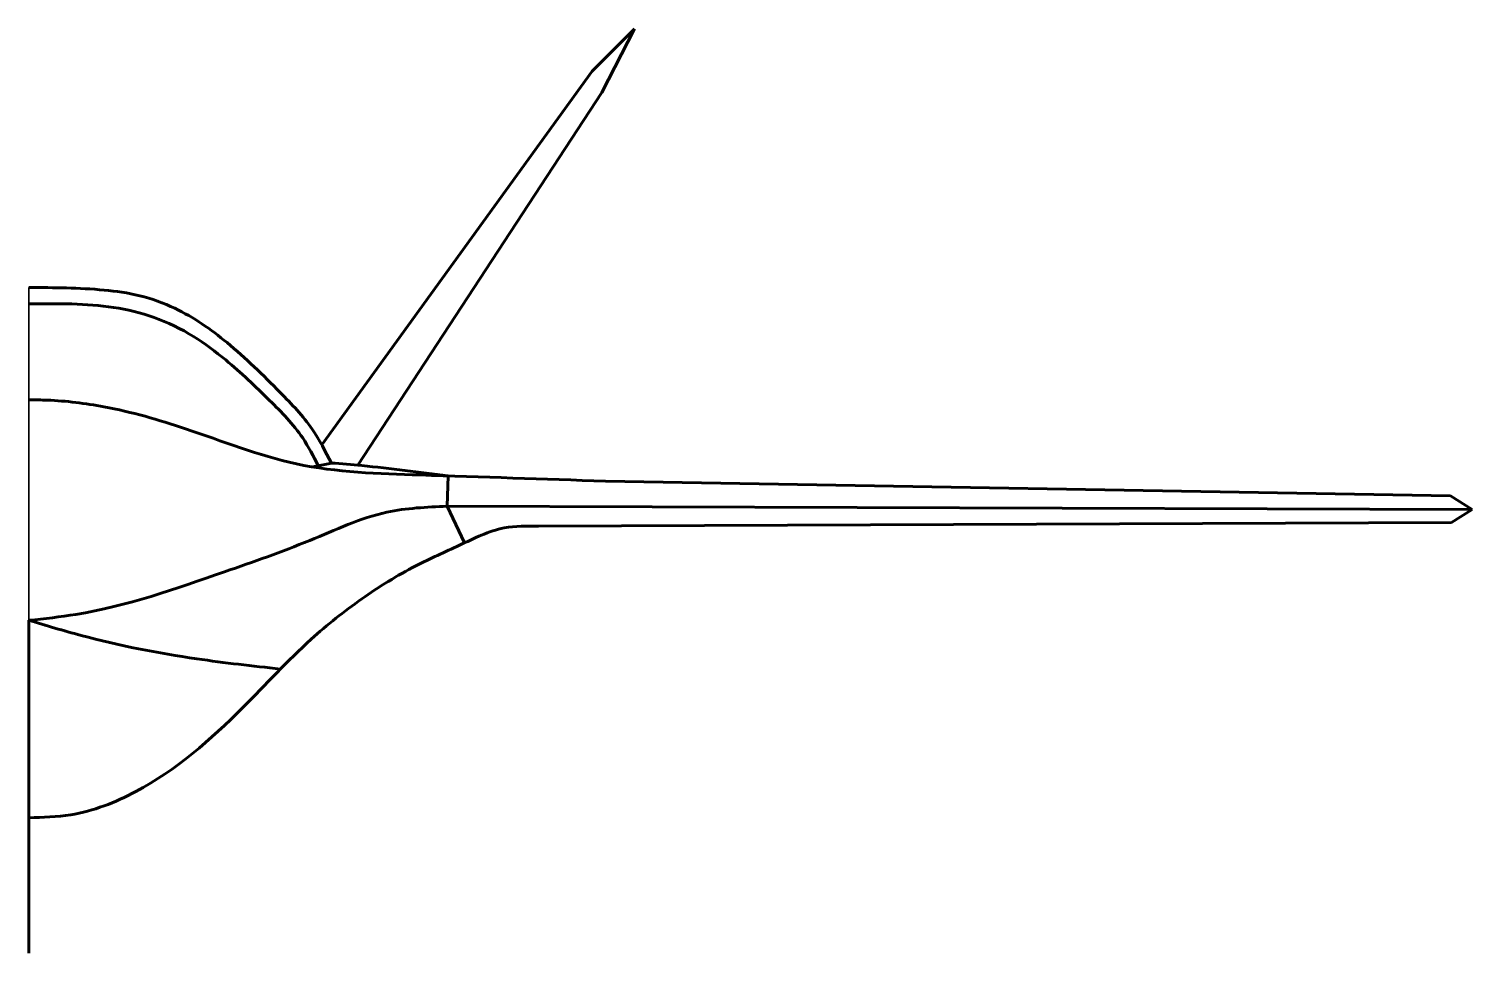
# Model space of a CAD drawing. Header units: millimetres. Extents: x -985956116104 to 1932156, y -552630487266 to 633586.
# Drawn here: x -21602 to -18324, y 46746 to 48846 of the extents above; entities that cross this region are included whole.
import ezdxf

# ---------------------------------------------------------------- set-up
doc = ezdxf.new("R2010")
doc.units = ezdxf.units.MM
doc.linetypes.add('CENTER', pattern=[2, 1.25, -0.25, 0.25, -0.25])
doc.layers.add('_axes (Оси)', color=6, linetype='CENTER', lineweight=30)
doc.layers.add('_basic (Основной)', color=4, linetype='Continuous', lineweight=60)

msp = doc.modelspace()

# ---------------------------------------------------------------- linework, layer by layer
at = {"layer": '_axes (Оси)', "transparency": 33554687}
msp.add_line((-21601.619, 48258.182), (-21601.619, 46746.242), dxfattribs=at)
at = {"layer": '_basic (Основной)', "transparency": 33554687}
for p, q in [((-20225.926, 48845.686), (-20321.971, 48749.668)), ((-20225.926, 48845.686), (-20299.937, 48701.117)), ((-20321.971, 48749.668), (-20936.082, 47900.51)), ((-20299.937, 48701.117), (-20854.542, 47854.432)), ((-20914.587, 47859.512), (-20956.76, 47850.604)), ((-20651.844, 47761.343), (-20649.629, 47830.346)), ((-20292.1, 47818.267), (-18372.685, 47784.829)), ((-20651.844, 47761.343), (-20612.415, 47678.11)), ((-18323.583, 47754.159), (-20651.844, 47761.343)), ((-18372.685, 47784.829), (-18323.583, 47754.159)), ((-18370.659, 47724.24), (-18323.583, 47754.159)), ((-20443.796, 47716.293), (-18370.659, 47724.24)), ((-21601.619, 47053.685), (-21601.619, 47502.212)), ((-21601.619, 46746.242), (-21601.619, 47053.685))]:
    msp.add_line(p, q, dxfattribs=at)
for points in [[(-20914.587, 47859.512), (-20957.915, 47936.129), (-21030.939, 48019.832), (-21151.543, 48132.98), (-21269.97, 48210.896), (-21349.908, 48239.499), (-21430.833, 48252.32), (-21601.619, 48258.182)], [(-21601.619, 48003.244), (-21559.763, 48002.305), (-21431.085, 47987.286), (-21246.052, 47937.537), (-20994.05, 47857.701), (-20713.212, 47832.357), (-20292.1, 47818.267)], [(-20649.629, 47830.346), (-20845.505, 47853.594), (-20914.587, 47859.512)], [(-21601.619, 47502.212), (-21494.833, 47515.706), (-21156.993, 47612.433), (-20963.43, 47683.824), (-20788.806, 47747.655), (-20651.844, 47761.343)], [(-21601.619, 47053.685), (-21506.564, 47060.585), (-21358.78, 47113.138), (-21115.412, 47304.343), (-20960.253, 47459.406), (-20845.696, 47550.705), (-20722.438, 47626.064), (-20623.607, 47672.817), (-20522.101, 47711.945), (-20443.796, 47716.293)], [(-21601.619, 47502.212), (-21483.03, 47467.9), (-21219.887, 47414.689), (-21030.221, 47391.644)]]:
    msp.add_spline(points, degree=3, dxfattribs=at)
msp.add_open_spline([(-20944.261, 47853.244), (-20955.232, 47874.876), (-20983.612, 47930.356), (-21059.761, 48007.587), (-21141.479, 48085.509), (-21228.546, 48150.985), (-21314.518, 48193.009), (-21408.963, 48215.528), (-21504.757, 48222.043), (-21569.033, 48221.458), (-21601.619, 48220.995)], degree=3, knots=[2.19306106, 2.19306106, 2.19306106, 2.19306106, 74.6265549, 188.38145015, 323.83886839, 414.22664786, 513.96915775, 608.51114497, 703.58069701, 801.3394033, 801.3394033, 801.3394033, 801.3394033], dxfattribs=at)

doc.saveas('drawing.dxf')
